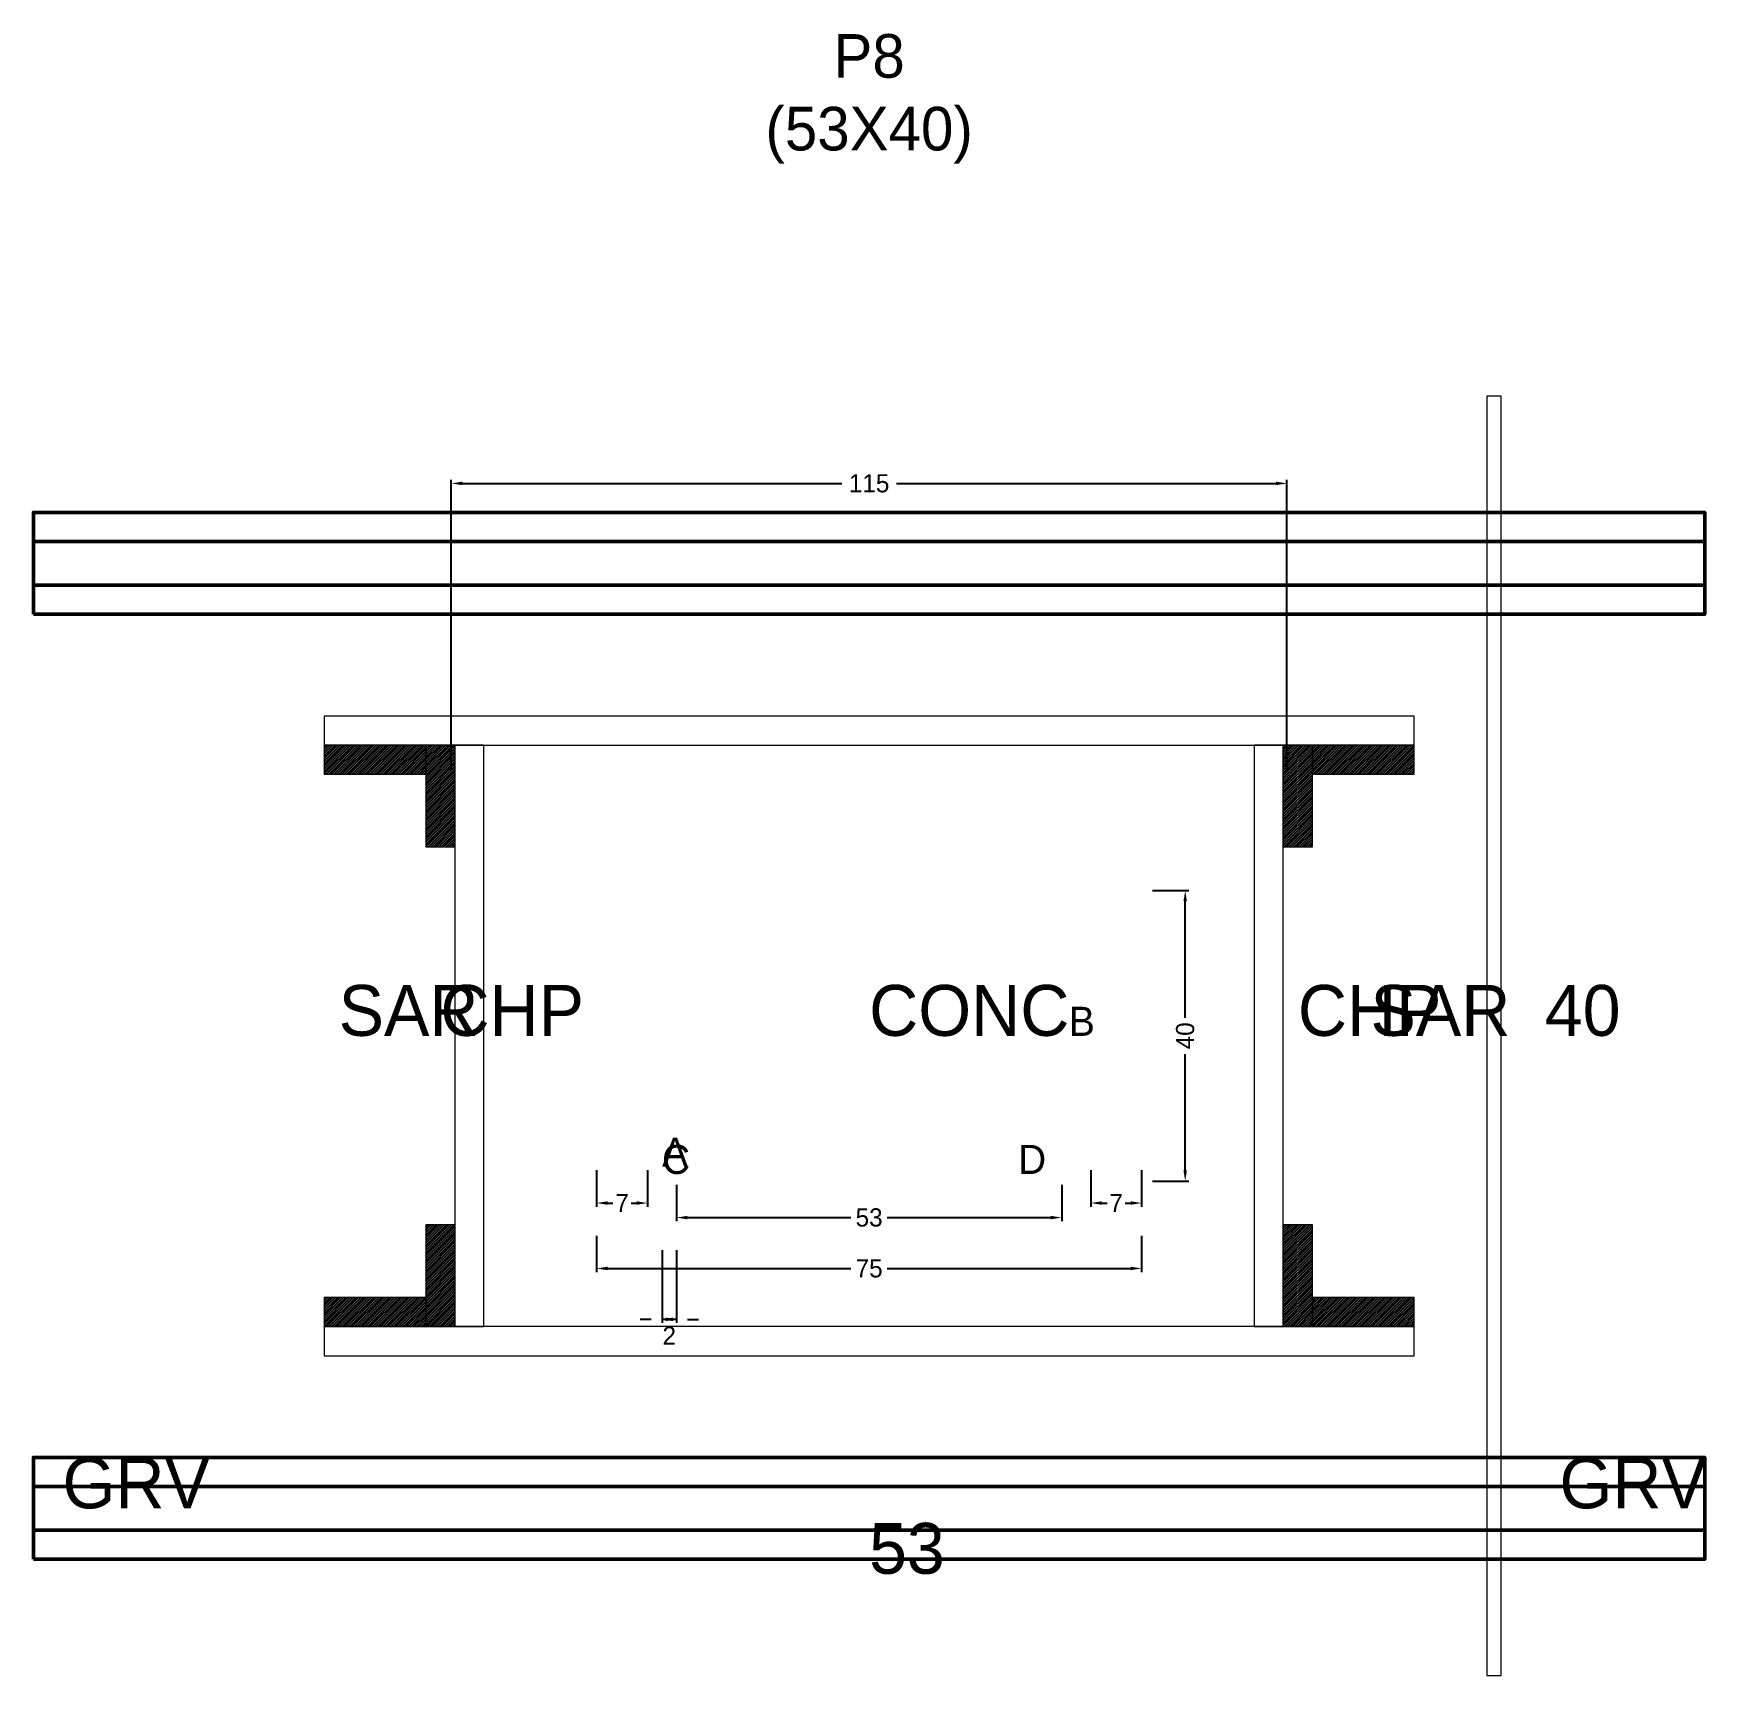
# Model space of a CAD drawing. Header units: centimetres. Extents: x -8500 to 4093, y -386 to 295.
# Drawn here: x -115 to 115.2, y 52 to 277.9 of the extents above; entities that cross this region are included whole.
import ezdxf

# ---------------------------------------------------------------- set-up
doc = ezdxf.new("R2010")
doc.units = ezdxf.units.CM
for name, color, linetype in [('COTA', 241, 'Continuous'), ('GRAVATA', 224, 'Continuous'), ('Hachura', 251, 'Continuous'), ('NOMENCLATURA', 7, 'Continuous'), ('SARRAFO', 251, 'Continuous'), ('Texto Seção', 7, 'Continuous')]:
    doc.layers.add(name, color=color, linetype=linetype)
doc.dimstyles.new('cotax2', dxfattribs={"dimtxt": 2.5, "dimasz": 1.5, "dimexe": 0.5, "dimexo": 0.5, "dimgap": 0.5, "dimtad": 1, "dimcen": 2.5, "dimazin": 3, "dimtfac": 1, "dimtmove": 0, "dimatfit": 3})

msp = doc.modelspace()

# ---------------------------------------------------------------- texts
at = {"layer": 'NOMENCLATURA'}
for s, p in [('B', (27.5, 140)), ('A', (-28.5, 122)), ('C', (-28.5, 121)), ('D', (20.5, 121))]:
    msp.add_text(s, height=4, dxfattribs=at).set_placement(p)
at = {"layer": 'NOMENCLATURA', "insert": (0, 260), "char_height": 6, "attachment_point": 8}
msp.add_mtext('P8\\P(53X40)', dxfattribs=at)
at = {"layer": 'Texto Seção'}
for s, p in [('SAR', (-73, 140)), ('CHP', (-59, 140)), ('CONC', (0, 140)), ('CHP', (59, 140)), ('SAR', (69, 140)), ('40', (93, 140)), ('GRV', (-111, 75)), ('GRV', (95, 75)), ('53', (0, 66))]:
    msp.add_text(s, height=7, dxfattribs=at).set_placement(p)

# ---------------------------------------------------------------- blocks, each defined once
blk = doc.blocks.new('_CLOSEDFILLED')
at = {"color": 0, "linetype": 'BYBLOCK'}
blk.add_solid([(-1, 0.16), (0, 0), (-1, -0.16)], dxfattribs=at)
blk = doc.blocks.new('*D14')
for p, q in [((-37.5, 112.5), (-37.5, 107.5)), ((37.5, 112.5), (37.5, 107.5)), ((-36, 108), (-2.5, 108)), ((2.5, 108), (36, 108))]:
    blk.add_line(p, q)
at = {"layer": 'Defpoints'}
for p in [(-37.5, 113), (37.5, 113), (-37.5, 108)]:
    blk.add_point(p, dxfattribs=at)
at = {"layer": 'COTA', "xscale": 1.5, "yscale": 1.5, "rotation": 180}
blk.add_blockref('_CLOSEDFILLED', (-37.5, 108), dxfattribs=at)
at = {"layer": 'COTA', "xscale": 1.5, "yscale": 1.5}
blk.add_blockref('_CLOSEDFILLED', (37.5, 108), dxfattribs=at)
at = {"layer": 'COTA', "insert": (0, 108), "char_height": 2.5, "attachment_point": 5}
blk.add_mtext('75', dxfattribs=at)
blk = doc.blocks.new('*D15')
for p, q in [((-26.5, 119.5), (-26.5, 114.5)), ((26.5, 119.5), (26.5, 114.5)), ((-25, 115), (-2.5, 115)), ((2.5, 115), (25, 115))]:
    blk.add_line(p, q)
at = {"layer": 'Defpoints'}
for p in [(-26.5, 120), (26.5, 120), (-26.5, 115)]:
    blk.add_point(p, dxfattribs=at)
at = {"layer": 'COTA', "xscale": 1.5, "yscale": 1.5, "rotation": 180}
blk.add_blockref('_CLOSEDFILLED', (-26.5, 115), dxfattribs=at)
at = {"layer": 'COTA', "xscale": 1.5, "yscale": 1.5}
blk.add_blockref('_CLOSEDFILLED', (26.5, 115), dxfattribs=at)
at = {"layer": 'COTA', "insert": (0, 115), "char_height": 2.5, "attachment_point": 5}
blk.add_mtext('53', dxfattribs=at)
blk = doc.blocks.new('*D16')
for p, q in [((39, 160), (44, 160)), ((43.5, 142.5), (43.5, 158.5)), ((43.5, 121.5), (43.5, 137.5)), ((39, 120), (44, 120))]:
    blk.add_line(p, q)
at = {"layer": 'Defpoints'}
for p in [(38.5, 160), (38.5, 120), (43.5, 120)]:
    blk.add_point(p, dxfattribs=at)
at = {"layer": 'COTA', "xscale": 1.5, "yscale": 1.5}
for p, rotation in [((43.5, 160), 90), ((43.5, 120), 270)]:
    blk.add_blockref('_CLOSEDFILLED', p, dxfattribs=dict(at, rotation=rotation))
at = {"layer": 'COTA', "insert": (43.5, 140), "char_height": 2.5, "attachment_point": 5, "rotation": 90}
blk.add_mtext('40', dxfattribs=at)
blk = doc.blocks.new('*D17')
for p, q in [((-37.5, 121.5), (-37.5, 116.5)), ((-30.5, 121.5), (-30.5, 116.5)), ((-36, 117), (-35.25, 117)), ((-32.75, 117), (-32, 117))]:
    blk.add_line(p, q)
at = {"layer": 'Defpoints'}
for p in [(-37.5, 122), (-30.5, 122), (-37.5, 117)]:
    blk.add_point(p, dxfattribs=at)
at = {"layer": 'COTA', "xscale": 1.5, "yscale": 1.5, "rotation": 180}
blk.add_blockref('_CLOSEDFILLED', (-37.5, 117), dxfattribs=at)
at = {"layer": 'COTA', "xscale": 1.5, "yscale": 1.5}
blk.add_blockref('_CLOSEDFILLED', (-30.5, 117), dxfattribs=at)
at = {"layer": 'COTA', "insert": (-34, 117), "char_height": 2.5, "attachment_point": 5}
blk.add_mtext('7', dxfattribs=at)
blk = doc.blocks.new('*D18')
for p, q in [((30.5, 121.5), (30.5, 116.5)), ((37.5, 121.5), (37.5, 116.5)), ((32, 117), (32.75, 117)), ((35.25, 117), (36, 117))]:
    blk.add_line(p, q)
at = {"layer": 'Defpoints'}
for p in [(30.5, 122), (37.5, 122), (30.5, 117)]:
    blk.add_point(p, dxfattribs=at)
at = {"layer": 'COTA', "xscale": 1.5, "yscale": 1.5, "rotation": 180}
blk.add_blockref('_CLOSEDFILLED', (30.5, 117), dxfattribs=at)
at = {"layer": 'COTA', "xscale": 1.5, "yscale": 1.5}
blk.add_blockref('_CLOSEDFILLED', (37.5, 117), dxfattribs=at)
at = {"layer": 'COTA', "insert": (34, 117), "char_height": 2.5, "attachment_point": 5}
blk.add_mtext('7', dxfattribs=at)
blk = doc.blocks.new('*D19')
for p, q in [((-57.5, 176.5), (-57.5, 216.5)), ((57.5, 176.5), (57.5, 216.5)), ((-56, 216), (-3.75, 216)), ((3.75, 216), (56, 216))]:
    blk.add_line(p, q)
at = {"layer": 'Defpoints'}
for p in [(-57.5, 216), (-57.5, 176), (57.5, 176)]:
    blk.add_point(p, dxfattribs=at)
at = {"layer": 'COTA', "xscale": 1.5, "yscale": 1.5, "rotation": 180}
blk.add_blockref('_CLOSEDFILLED', (-57.5, 216), dxfattribs=at)
at = {"layer": 'COTA', "xscale": 1.5, "yscale": 1.5}
blk.add_blockref('_CLOSEDFILLED', (57.5, 216), dxfattribs=at)
at = {"layer": 'COTA', "insert": (0, 216), "char_height": 2.5, "attachment_point": 5}
blk.add_mtext('115', dxfattribs=at)

# ---------------------------------------------------------------- dimensions: what is measured, and where the dimension line sits
at = {"layer": 'COTA'}
for base, p1, p2, picture, middle in [((-57.5, 216), (-57.5, 176), (57.5, 176), '*D19', (0, 216)), ((-37.5, 117), (-37.5, 122), (-30.5, 122), '*D17', (-34, 117)), ((-26.5, 115), (-26.5, 120), (26.5, 120), '*D15', (0, 115)), ((30.5, 117), (30.5, 122), (37.5, 122), '*D18', (34, 117)), ((-37.5, 108), (-37.5, 113), (37.5, 113), '*D14', (0, 108))]:
    dim = msp.add_linear_dim(base=base, p1=p1, p2=p2, dimstyle='cotax2', dxfattribs=at)
    dim.commit()
    dim.dimension.update_dxf_attribs({"geometry": picture, "text_midpoint": middle})
dim = msp.add_linear_dim(base=(43.5, 120), p1=(38.5, 120), p2=(38.5, 160), angle=90, dimstyle='cotax2', dxfattribs=at)
dim.commit()
dim.dimension.update_dxf_attribs({"geometry": '*D16', "text_midpoint": (43.5, 140)})
msp.add_linear_dim(base=(-26.5, 101), p1=(-26.5, 111), p2=(-28.5, 111), dimstyle='cotax2', dxfattribs=at).render()

# ---------------------------------------------------------------- hatches: boundary and pattern name
at = {"layer": 'SARRAFO'}
h = msp.add_hatch(dxfattribs=at)
h.set_pattern_fill('SOLID', scale=2)
h.paths.add_polyline_path([(-75, 176), (-61, 176), (-61, 180), (-75, 180)])
h = msp.add_hatch(dxfattribs=at)
h.set_pattern_fill('SOLID', scale=2)
h.paths.add_polyline_path([(-61, 166), (-57, 166), (-57, 180), (-61, 180)])
h = msp.add_hatch(dxfattribs=at)
h.set_pattern_fill('SOLID', scale=2)
h.paths.add_polyline_path([(57, 166), (61, 166), (61, 180), (57, 180)])
h = msp.add_hatch(dxfattribs=at)
h.set_pattern_fill('SOLID', scale=2)
h.paths.add_polyline_path([(61, 176), (75, 176), (75, 180), (61, 180)])
h = msp.add_hatch(dxfattribs=at)
h.set_pattern_fill('SOLID', scale=2)
h.paths.add_polyline_path([(-61, 100), (-57, 100), (-57, 114), (-61, 114)])
h = msp.add_hatch(dxfattribs=at)
h.set_pattern_fill('SOLID', scale=2)
h.paths.add_polyline_path([(57, 100), (61, 100), (61, 114), (57, 114)])
h = msp.add_hatch(dxfattribs=at)
h.set_pattern_fill('SOLID', scale=2)
h.paths.add_polyline_path([(-75, 100), (-61, 100), (-61, 104), (-75, 104)])
h = msp.add_hatch(dxfattribs=at)
h.set_pattern_fill('SOLID', scale=2)
h.paths.add_polyline_path([(61, 100), (75, 100), (75, 104), (61, 104)])

# ---------------------------------------------------------------- linework, layer by layer
at = {"layer": 'GRAVATA', "lineweight": 50}
for points in [[(-115, 198), (115, 198), (115, 212), (-115, 212)], [(-115, 202), (115, 202), (115, 208), (-115, 208)], [(-115, 68), (115, 68), (115, 82), (-115, 82)], [(-115, 72), (115, 72), (115, 78), (-115, 78)]]:
    msp.add_lwpolyline(points, close=True, dxfattribs=at)
at = {"layer": 'Hachura', "lineweight": 13}
msp.add_lwpolyline([(85, 52), (87, 52), (87, 228), (85, 228)], close=True, dxfattribs=at)
at = {"layer": 'Hachura', "lineweight": 18}
for points in [[(-75, 180), (75, 180), (75, 184), (-75, 184)], [(-57, 100), (-53, 100), (-53, 180), (-57, 180)], [(53, 100), (57, 100), (57, 180), (53, 180)], [(-75, 96), (75, 96), (75, 100), (-75, 100)]]:
    msp.add_lwpolyline(points, close=True, dxfattribs=at)
at = {"layer": 'SARRAFO', "lineweight": 13}
for points in [[(-75, 176), (-61, 176), (-61, 180), (-75, 180)], [(-61, 166), (-57, 166), (-57, 180), (-61, 180)], [(57, 166), (61, 166), (61, 180), (57, 180)], [(61, 176), (75, 176), (75, 180), (61, 180)], [(-61, 100), (-57, 100), (-57, 114), (-61, 114)], [(57, 100), (61, 100), (61, 114), (57, 114)], [(-75, 100), (-61, 100), (-61, 104), (-75, 104)], [(61, 100), (75, 100), (75, 104), (61, 104)]]:
    msp.add_lwpolyline(points, close=True, dxfattribs=at)

msp.set_redraw_order([(e.dxf.handle, doc.entitydb.next_handle()) for e in msp.query("TEXT MTEXT ATTDEF DIMENSION ARC_DIMENSION")])  # texts and dimensions are drawn at this point

doc.saveas('drawing.dxf')
